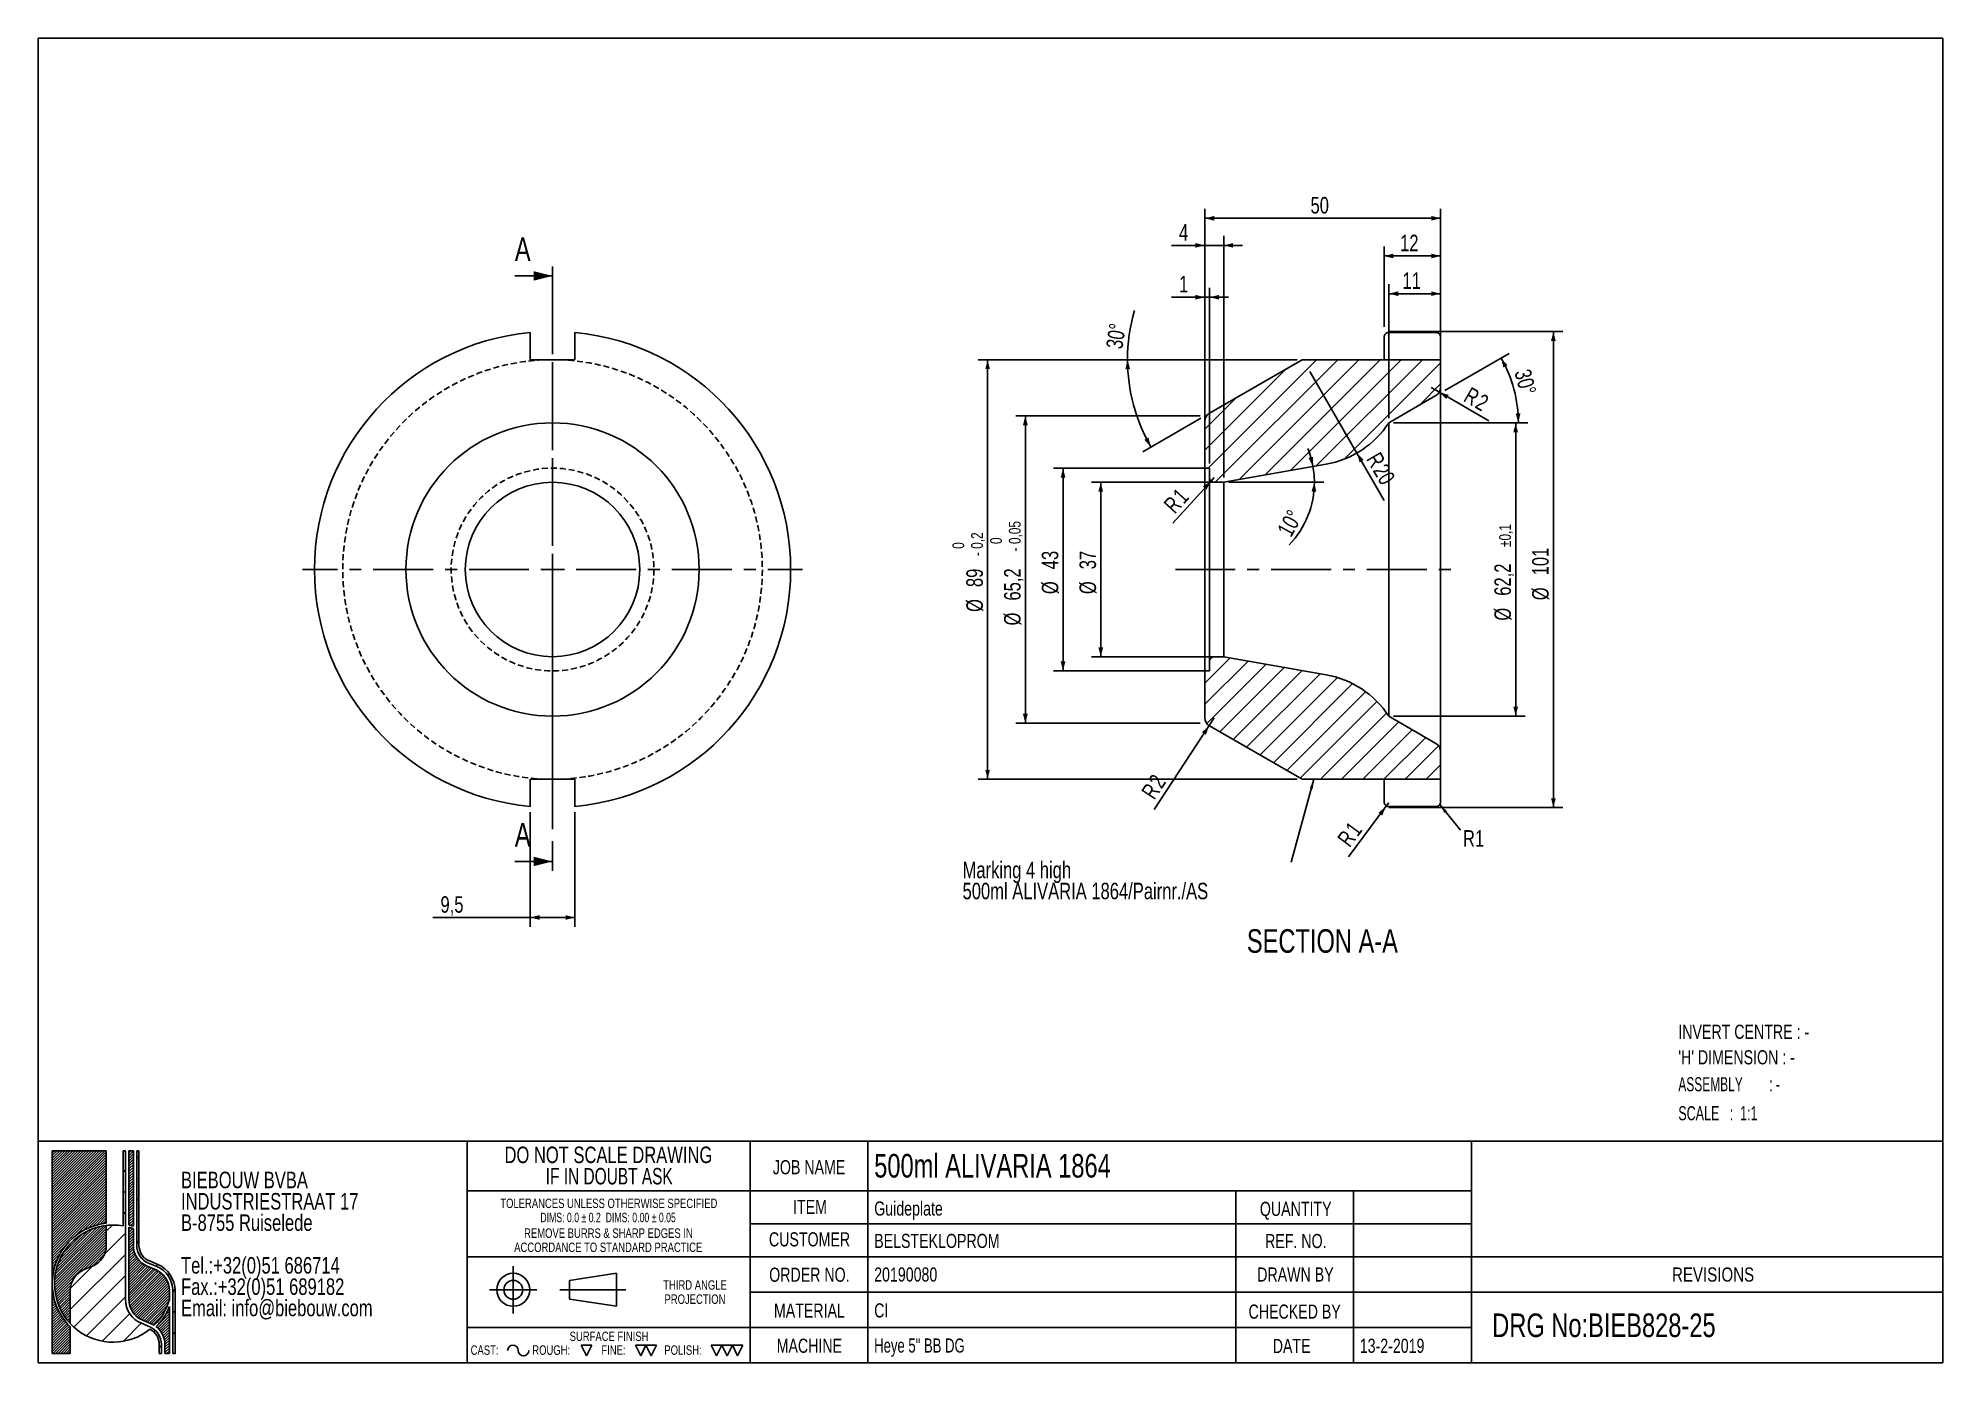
# Model space of a CAD drawing. Header units: millimetres. Extents: x 8 to 412, y 8 to 289.
import ezdxf

# ---------------------------------------------------------------- set-up
doc = ezdxf.new("R2010")
doc.units = ezdxf.units.MM
doc.linetypes.add('CENTERX2', pattern=[20.319999999999997, 12.7, -2.54, 2.54, -2.54])
doc.linetypes.add('HIDDEN', pattern=[1.905, 1.27, -0.635])
for name, color, linetype in [('CENTERLINE', 4, 'CENTERX2'), ('DIMENSIONS', 2, 'Continuous'), ('HATCH', 3, 'Continuous'), ('HIDDEN', 3, 'HIDDEN'), ('TEXT', 2, 'Continuous')]:
    doc.layers.add(name, color=color, linetype=linetype)
doc.layers.add('OUTLINE', color=7, linetype='Continuous', lineweight=25)
doc.styles.add('SLDTEXTSTYLE0', font='TXT', dxfattribs={"width": 0.75})
doc.styles.add('SLDTEXTSTYLE1', font='TXT', dxfattribs={"width": 0.6911764705882353})
doc.styles.add('SLDTEXTSTYLE2', font='TXT', dxfattribs={"width": 0.7})
doc.styles.add('SLDTEXTSTYLE3', font='TXT', dxfattribs={"width": 0.7978723404255319})
doc.styles.add('SLDTEXTSTYLE4', font='TXT', dxfattribs={"width": 0.6923076923076923})
doc.styles.add('SLDTEXTSTYLE5', font='TXT', dxfattribs={"width": 0.6607142857142857})
doc.styles.add('SLDTEXTSTYLE6', font='TXT', dxfattribs={"width": 0.631578947368421})
doc.dimstyles.new('SLDDIMSTYLE0', dxfattribs={"dimtxt": 3.5, "dimasz": 2, "dimexe": 0, "dimexo": 0.0625, "dimgap": 0.875, "dimtad": 1, "dimdec": 1, "dimrnd": 1e-09, "dimzin": 12, "dimdsep": 46, "dimtxsty": 'SLDTEXTSTYLE0', "dimsah": 1, "dimcen": 0.09, "dimadec": 0, "dimazin": 3, "dimtfac": 1, "dimtdec": 1, "dimtofl": 0, "dimtmove": 0, "dimatfit": 3, "dimfxl": 0, "dimfrac": 2, "dimtolj": 1, "dimtzin": 12, "dimarcsym": 0})
doc.dimstyles.new('SLDDIMSTYLE1', dxfattribs={"dimtxt": 3.5, "dimasz": 2, "dimexe": 0, "dimexo": 0.0625, "dimgap": 0.875, "dimtad": 1, "dimrnd": 1e-09, "dimzin": 12, "dimdsep": 46, "dimtxsty": 'SLDTEXTSTYLE0', "dimsah": 1, "dimcen": 0.09, "dimadec": 0, "dimazin": 3, "dimtfac": 1, "dimtofl": 0, "dimtmove": 0, "dimatfit": 3, "dimfxl": 0, "dimfrac": 2, "dimtolj": 1, "dimtzin": 12, "dimarcsym": 0})
doc.dimstyles.new('SLDDIMSTYLE2', dxfattribs={"dimtxt": 3.5, "dimasz": 2, "dimexe": 0, "dimexo": 0.0625, "dimgap": 0.875, "dimtad": 1, "dimdec": 4, "dimzin": 12, "dimdsep": 46, "dimtxsty": 'SLDTEXTSTYLE0', "dimsah": 1, "dimcen": 0.09, "dimazin": 3, "dimtfac": 1, "dimtofl": 0, "dimtmove": 0, "dimatfit": 3, "dimfxl": 0, "dimfrac": 2, "dimtolj": 1, "dimtzin": 12, "dimarcsym": 0})
doc.dimstyles.new('SLDDIMSTYLE3', dxfattribs={"dimtxt": 3.5, "dimasz": 2, "dimexe": 0, "dimexo": 0.0625, "dimgap": 0.875, "dimtad": 1, "dimdec": 1, "dimrnd": 1e-09, "dimzin": 12, "dimdsep": 46, "dimtxsty": 'SLDTEXTSTYLE0', "dimsah": 1, "dimcen": 0.09, "dimadec": 0, "dimazin": 3, "dimtol": 1, "dimtm": 0.2, "dimtfac": 1, "dimtdec": 1, "dimtofl": 0, "dimtmove": 0, "dimatfit": 3, "dimfxl": 0, "dimfrac": 2, "dimtolj": 1, "dimarcsym": 0})
doc.dimstyles.new('SLDDIMSTYLE4', dxfattribs={"dimtxt": 3.5, "dimasz": 2, "dimexe": 0, "dimexo": 0.0625, "dimgap": 0.875, "dimtad": 1, "dimdec": 1, "dimrnd": 1e-09, "dimzin": 12, "dimdsep": 46, "dimtxsty": 'SLDTEXTSTYLE0', "dimsah": 1, "dimcen": 0.09, "dimadec": 0, "dimazin": 3, "dimtol": 1, "dimtm": 0.05, "dimtfac": 1, "dimtofl": 0, "dimtmove": 0, "dimatfit": 3, "dimfxl": 0, "dimfrac": 2, "dimtolj": 1, "dimarcsym": 0})
doc.dimstyles.new('SLDDIMSTYLE5', dxfattribs={"dimtxt": 3.5, "dimasz": 2, "dimexe": 0, "dimexo": 0.0625, "dimgap": 0.875, "dimtad": 1, "dimrnd": 1e-09, "dimzin": 12, "dimdsep": 46, "dimtxsty": 'SLDTEXTSTYLE0', "dimsah": 1, "dimcen": 0, "dimadec": 0, "dimazin": 3, "dimtfac": 1, "dimtofl": 0, "dimtmove": 0, "dimatfit": 3, "dimfxl": 0, "dimfrac": 2, "dimtolj": 1, "dimtzin": 12, "dimarcsym": 0})
doc.dimstyles.new('SLDDIMSTYLE6', dxfattribs={"dimtxt": 3.5, "dimasz": 2, "dimexe": 0, "dimexo": 0.0625, "dimgap": 0.875, "dimtad": 1, "dimdec": 1, "dimrnd": 1e-09, "dimzin": 12, "dimdsep": 46, "dimtxsty": 'SLDTEXTSTYLE0', "dimsah": 1, "dimcen": 0.09, "dimadec": 0, "dimazin": 3, "dimtol": 1, "dimtp": 0.1, "dimtm": 0.1, "dimtfac": 1, "dimtdec": 1, "dimtofl": 0, "dimtmove": 0, "dimatfit": 3, "dimfxl": 0, "dimfrac": 2, "dimtolj": 1, "dimarcsym": 0})
doc.dimstyles.new('SLDDIMSTYLE7', dxfattribs={"dimtxt": 3.5, "dimasz": 2, "dimexe": 0, "dimexo": 0.0625, "dimgap": 0.875, "dimtad": 1, "dimrnd": 1e-09, "dimzin": 12, "dimdsep": 46, "dimtxsty": 'SLDTEXTSTYLE0', "dimsah": 1, "dimcen": 0.09, "dimadec": 0, "dimazin": 3, "dimtfac": 1, "dimtmove": 0, "dimatfit": 0, "dimfxl": 0, "dimfrac": 2, "dimtolj": 1, "dimtzin": 12, "dimarcsym": 0})
doc.dimstyles.new('SLDDIMSTYLE8', dxfattribs={"dimtxt": 3.5, "dimasz": 2, "dimexe": 0, "dimexo": 0.0625, "dimgap": 0.875, "dimtad": 1, "dimrnd": 1e-09, "dimzin": 12, "dimdsep": 46, "dimtxsty": 'SLDTEXTSTYLE0', "dimsah": 1, "dimcen": 0, "dimadec": 0, "dimazin": 3, "dimtfac": 1, "dimtofl": 0, "dimtmove": 0, "dimatfit": 3, "dimfxl": 0, "dimfrac": 2, "dimtolj": 1, "dimtzin": 12, "dimarcsym": 0})
doc.dimstyles.new('SLDDIMSTYLE9', dxfattribs={"dimtxt": 0.18, "dimasz": 2, "dimexe": 0, "dimexo": 0.0625, "dimgap": 0, "dimtad": 0, "dimtih": 1, "dimtoh": 1, "dimdec": 0, "dimrnd": 1e-09, "dimzin": 0, "dimdsep": 46, "dimtxsty": 'Standard', "dimsah": 1, "dimcen": 0.09, "dimadec": 0, "dimazin": 0, "dimtfac": 2, "dimtdec": 0, "dimtofl": 0, "dimtmove": 0, "dimatfit": 3, "dimfxl": 0, "dimfrac": 2, "dimtolj": 1, "dimtzin": 0, "dimarcsym": 0})
pattern_1 = [(45, (0, 0), (-0.2806330037834111, 0.2806330037834111), [])]
pattern_2 = [(45.0000000000001, (0, 0), (-2.245064030267292, 2.245064030267284), [])]
pattern_3 = [(45, (0, 0), (-2.245064030267288, 2.245064030267288), [])]

msp = doc.modelspace()

# ---------------------------------------------------------------- texts
at = {"layer": 'CENTERLINE', "char_height": 5, "attachment_point": 1, "style": 'SLDTEXTSTYLE0'}
for insert in [(109.1136923679199, 246.7248621899241), (109.1136923679199, 122.5314473361068)]:
    msp.add_mtext('A', dxfattribs=dict(at, insert=insert))
at = {"layer": 'TEXT'}
for s, insert, char_height, attachment_point, style in [('R1', (310.2117294431886, 120.999169013919), 3.5, 1, 'SLDTEXTSTYLE0'), ('SECTION A-A', (280.3930935606282, 99.99584032259453), 5, 2, 'SLDTEXTSTYLE0'), ('INVERT CENTRE : -', (355.8858320410849, 79.73473918388605), 3, 1, 'SLDTEXTSTYLE0'), ("'H' DIMENSION : -", (355.8858320410848, 74.32380575351146), 3, 1, 'SLDTEXTSTYLE0'), ('ASSEMBLY        : -', (355.8858320410848, 68.60543368060368), 3, 1, 'SLDTEXTSTYLE6'), ('SCALE   :  1:1', (355.8858320410848, 62.4585307335178), 3, 1, 'SLDTEXTSTYLE5'), ('500ml ALIVARIA 1864', (185.3356476726978, 52.31634408613472), 5, 1, 'SLDTEXTSTYLE0'), ('JOB NAME', (171.5194316118113, 51.01096898359113), 3, 2, 'SLDTEXTSTYLE0'), ('ITEM', (171.7183895877651, 42.58459331334971), 3, 2, 'SLDTEXTSTYLE0'), ('Guideplate', (185.3356476726979, 42.25125969254811), 3, 1, 'SLDTEXTSTYLE0'), ('QUANTITY', (274.739223068869, 42.16498313193209), 3, 2, 'SLDTEXTSTYLE0'), ('CUSTOMER', (171.6152642204514, 35.70857547238034), 3, 2, 'SLDTEXTSTYLE0'), ('BELSTEKLOPROM', (185.3356476726979, 35.37524185157877), 3, 1, 'SLDTEXTSTYLE0'), ('REF. NO.', (274.7547703088197, 35.35340462566546), 3, 2, 'SLDTEXTSTYLE0'), ('20190080', (185.3285701968924, 28.25372100978859), 3, 1, 'SLDTEXTSTYLE0'), ('REVISIONS', (363.253878740676, 28.24386262555702), 3, 2, 'SLDTEXTSTYLE3'), ('ORDER NO.', (171.5840147941461, 28.20788783192398), 3, 2, 'SLDTEXTSTYLE0'), ('DRAWN BY', (274.6735199616227, 28.24386262555702), 3, 2, 'SLDTEXTSTYLE0'), ('MATERIAL', (171.5913061409345, 20.58667235633873), 3, 2, 'SLDTEXTSTYLE0'), ('CI', (185.3285701968923, 20.63250553420334), 3, 1, 'SLDTEXTSTYLE0'), ('CHECKED BY', (274.5160753024359, 20.38182230631737), 3, 2, 'SLDTEXTSTYLE0'), ('DRG No:BIEB828-25', (316.4123628332072, 18.48178827602045), 5, 1, 'SLDTEXTSTYLE0'), ('SURFACE FINISH', (129.1010282843464, 14.63616514665305), 2, 2, 'SLDTEXTSTYLE0'), ('MACHINE', (171.5892237036576, 13.13695942547274), 3, 2, 'SLDTEXTSTYLE0'), ('Heye 5" BB DG', (185.3285701968923, 13.18279260333729), 3, 1, 'SLDTEXTSTYLE4'), ('DATE', (273.86978236707, 13.08876582317178), 3, 2, 'SLDTEXTSTYLE0'), ('13-2-2019', (288.3193237968932, 13.13459900103633), 3, 1, 'SLDTEXTSTYLE0'), ('CAST:', (99.74144781569869, 11.71938222873775), 2, 1, 'SLDTEXTSTYLE0'), ('ROUGH:', (112.8177506495297, 11.71938222873775), 2, 1, 'SLDTEXTSTYLE0'), ('FINE:', (127.472204460089, 11.71938222873775), 2, 1, 'SLDTEXTSTYLE0'), ('POLISH:', (140.8244601770985, 11.71938222873775), 2, 1, 'SLDTEXTSTYLE0')]:
    msp.add_mtext(s, dxfattribs=dict(at, insert=insert, char_height=char_height, attachment_point=attachment_point, style=style))

# ---------------------------------------------------------------- blocks, each defined once
blk = doc.blocks.new('SW_NOTE_0')
at = {"layer": 'TEXT', "color": 0, "char_height": 3.5, "attachment_point": 1, "style": 'SLDTEXTSTYLE0'}
for s, insert in [('BIEBOUW BVBA', (0, 4.497652582159624)), ('INDUSTRIESTRAAT 17', (0, -0.02804194829763434)), ('B-8755 Ruiselede', (0, -4.553736478754892)), ('Tel.:+32(0)51 686714', (0, -13.60512553966941)), ('Fax.:+32(0)51 689182', (0, -18.13082007012667)), ('Email: info@biebouw.com', (0, -22.65651460058393))]:
    blk.add_mtext(s, dxfattribs=dict(at, insert=insert))
blk = doc.blocks.new('SW_NOTE_0_1')
at = {"layer": 'TEXT', "color": 0, "char_height": 2, "attachment_point": 2, "style": 'SLDTEXTSTYLE0'}
for s, insert in [('THIRD ANGLE', (8.34375000000001, 2.5700871898055)), ('PROJECTION', (8.329166397452347, -0.4299128362715322))]:
    blk.add_mtext(s, dxfattribs=dict(at, insert=insert))
blk = doc.blocks.new('SW_NOTE_0_2')
at = {"layer": 'TEXT', "color": 0, "char_height": 2, "attachment_point": 2, "style": 'SLDTEXTSTYLE0'}
for s, insert in [('REMOVE BURRS & SHARP EDGES IN', (21.78125, 2.570087189805503)), ('ACCORDANCE TO STANDARD PRACTICE', (21.7472258657217, -0.4299128362715288))]:
    blk.add_mtext(s, dxfattribs=dict(at, insert=insert))
blk = doc.blocks.new('SW_NOTE_0_3')
at = {"layer": 'TEXT', "color": 0, "char_height": 2, "attachment_point": 2}
for s, insert, style in [('TOLERANCES UNLESS OTHERWISE SPECIFIED', (27.09375, 2.570087189805503), 'SLDTEXTSTYLE0'), ('DIMS: 0.0 ± 0.2  DIMS: 0.00 ± 0.05', (26.93194648623468, -0.4299128362715288), 'SLDTEXTSTYLE1')]:
    blk.add_mtext(s, dxfattribs=dict(at, insert=insert, style=style))
blk = doc.blocks.new('SW_NOTE_0_4')
at = {"layer": 'TEXT', "color": 0, "char_height": 3.5, "attachment_point": 2}
for s, insert, style in [('DO NOT SCALE DRAWING', (28.71093750000001, 4.497652582159624), 'SLDTEXTSTYLE0'), ('IF IN DOUBT ASK', (28.89079850912093, -0.02804194829763434), 'SLDTEXTSTYLE2')]:
    blk.add_mtext(s, dxfattribs=dict(at, insert=insert, style=style))
blk = doc.blocks.new('_D')
at = {"layer": 'DIMENSIONS'}
for p, q in [((112.3636923679197, 124.7841911332663), (112.3636923679198, 100.4785396913116)), ((121.8636923679197, 124.7841911332663), (121.8636923679198, 100.4785396913116)), ((112.3636923679198, 102.4785396913116), (91.75677617275554, 102.4785396913115)), ((112.3636923679198, 102.4785396913116), (121.8636923679198, 102.4785396913116))]:
    blk.add_line(p, q, dxfattribs=at)
for points in [[(112.3636923679198, 102.4785396913116), (114.3636923679198, 101.9785396913116), (114.3636923679198, 102.9785396913116)], [(121.8636923679198, 102.4785396913116), (119.8636923679198, 102.9785396913116), (119.8636923679198, 101.9785396913116)]]:
    blk.add_solid(points, dxfattribs=at)
at = {"layer": 'DIMENSIONS', "insert": (93.3442761727555, 106.9902766058903), "char_height": 3.5, "attachment_point": 1, "style": 'SLDTEXTSTYLE0'}
blk.add_mtext('9,5', dxfattribs=at)
blk = doc.blocks.new('SW_CENTERMARKSYMBOL_0')
at = {"layer": 'CENTERLINE', "color": 0}
for q in [(-2.499999999999988, 0), (0, 2.500000000000002), (0, -2.500000000000002), (2.500000000000002, 0)]:
    blk.add_line((0, 0), q, dxfattribs=at)
blk = doc.blocks.new('SW_CENTERMARKSYMBOL_1')
at = {"layer": 'CENTERLINE', "color": 0}
for p, q in [((0, 5.000000000000004), (0, 53.00000000000002)), ((-4.99999999999999, 0), (-52.99999999999999, 0)), ((0, 0), (-2.499999999999988, 0)), ((0, 0), (0, 2.500000000000002)), ((0, 0), (0, -2.500000000000002)), ((0, 0), (2.500000000000002, 0)), ((5.000000000000004, 0), (52.99999999999999, 0)), ((0, -4.999999999999977), (0, -52.99999999999999))]:
    blk.add_line(p, q, dxfattribs=at)
blk = doc.blocks.new('_D_1')
at = {"layer": 'DIMENSIONS'}
for p, q in [((255.4644910485177, 209.8841839245709), (255.4644910485179, 252.7841839245715)), ((305.4644910485178, 250.7841839245712), (255.4644910485179, 250.7841839245715)), ((305.4644910485177, 227.7841839245707), (305.4644910485178, 252.7841839245712))]:
    blk.add_line(p, q, dxfattribs=at)
for points in [[(255.4644910485179, 250.7841839245715), (257.4644910485179, 250.2841839245715), (257.4644910485179, 251.2841839245715)], [(305.4644910485178, 250.7841839245712), (303.4644910485178, 251.2841839245712), (303.4644910485178, 250.2841839245712)]]:
    blk.add_solid(points, dxfattribs=at)
at = {"layer": 'DIMENSIONS', "insert": (277.8794378992513, 255.2959208391501), "char_height": 3.5, "attachment_point": 1, "style": 'SLDTEXTSTYLE0'}
blk.add_mtext('50', dxfattribs=at)
blk = doc.blocks.new('_D_2')
at = {"layer": 'DIMENSIONS'}
for p, q in [((293.4644910485177, 227.7841839245708), (293.4644910485178, 244.7841839245714)), ((305.4644910485178, 242.7841839245713), (293.4644910485178, 242.7841839245714)), ((305.4644910485177, 227.7841839245707), (305.4644910485178, 244.7841839245713))]:
    blk.add_line(p, q, dxfattribs=at)
for points in [[(293.4644910485178, 242.7841839245714), (295.4644910485178, 242.2841839245714), (295.4644910485178, 243.2841839245714)], [(305.4644910485178, 242.7841839245713), (303.4644910485178, 243.2841839245713), (303.4644910485178, 242.2841839245713)]]:
    blk.add_solid(points, dxfattribs=at)
at = {"layer": 'DIMENSIONS', "insert": (296.8794378992513, 247.2959208391501), "char_height": 3.5, "attachment_point": 1, "style": 'SLDTEXTSTYLE0'}
blk.add_mtext('12', dxfattribs=at)
blk = doc.blocks.new('_D_3')
at = {"layer": 'DIMENSIONS'}
for p, q in [((275.0758956585873, 220.7841839245708), (237.0606292257796, 220.784183924571)), ((254.5984656447333, 208.3841839245709), (242.2876837923575, 201.2765507081671))]:
    blk.add_line(p, q, dxfattribs=at)
for radius, start, end in [(37.01526643280765, 163.6750136592143, 179.9999999999997), (37.01526643280764, 179.9999999999997, 210.0000000000007)]:
    blk.add_arc((276.0758956585873, 220.7841839245708), radius, start, end, dxfattribs=at)
for points in [[(239.0606292257796, 220.784183924571), (238.61478404308, 218.7714191412285), (239.6144198449706, 218.7984055003513)], [(244.0197345999264, 202.2765507081671), (243.5064421324135, 204.2731805794238), (242.6272389538825, 203.7967335510345)]]:
    blk.add_solid(points, dxfattribs=at)
at = {"layer": 'DIMENSIONS', "insert": (234.4836920312294, 223.422025040549), "char_height": 3.5, "attachment_point": 1, "rotation": 81.52852070169267, "style": 'SLDTEXTSTYLE0'}
blk.add_mtext('30°', dxfattribs=at)
blk = doc.blocks.new('_D_4')
at = {"layer": 'DIMENSIONS'}
for p, q in [((294.4644910485178, 226.7841839245707), (331.3868513479767, 226.7841839245706)), ((329.3868513479763, 125.7841839245706), (329.3868513479767, 226.7841839245706)), ((329.3868513479767, 226.7841839245706), (329.3868513479765, 168.1791611463137)), ((294.4644910485175, 125.7841839245707), (331.3868513479763, 125.7841839245706))]:
    blk.add_line(p, q, dxfattribs=at)
for points in [[(329.3868513479767, 226.7841839245706), (328.8868513479767, 224.7841839245706), (329.8868513479767, 224.7841839245706)], [(329.3868513479763, 125.7841839245706), (329.8868513479763, 127.7841839245706), (328.8868513479763, 127.7841839245706)]]:
    blk.add_solid(points, dxfattribs=at)
at = {"layer": 'DIMENSIONS', "char_height": 3.5, "attachment_point": 1, "rotation": 89.99999999999982, "style": 'SLDTEXTSTYLE0'}
for s, insert in [('101', (324.8751144333976, 175.0439334500236)), ('%%c', (324.8751142587747, 169.7666611463136))]:
    blk.add_mtext(s, dxfattribs=dict(at, insert=insert))
blk = doc.blocks.new('_D_5')
at = {"layer": 'DIMENSIONS'}
for p, q in [((275.0758956585873, 220.7841839245708), (207.3890131297782, 220.7841839245711)), ((209.3890131297779, 131.7841839245711), (209.3890131297782, 220.7841839245711)), ((275.0758956585871, 131.7841839245708), (207.3890131297779, 131.7841839245711))]:
    blk.add_line(p, q, dxfattribs=at)
for points in [[(209.3890131297782, 220.7841839245711), (208.8890131297782, 218.7841839245711), (209.8890131297782, 218.7841839245711)], [(209.3890131297779, 131.7841839245711), (209.8890131297779, 133.7841839245711), (208.8890131297779, 133.7841839245711)]]:
    blk.add_solid(points, dxfattribs=at)
at = {"layer": 'DIMENSIONS', "attachment_point": 1, "rotation": 89.99999999999982, "style": 'SLDTEXTSTYLE0'}
for s, insert, char_height in [('0', (201.9215242787191, 180.671455624312), 2.5), ('0,2', (205.8892802752679, 180.671455624312), 2.5), ('-', (205.8892802752679, 179.1084002317322), 2.5), ('89', (204.8772762151991, 172.5582048909212), 3.5), ('%%c', (204.8772760405761, 167.2809325872111), 3.5)]:
    blk.add_mtext(s, dxfattribs=dict(at, insert=insert, char_height=char_height))
blk = doc.blocks.new('_D_6')
at = {"layer": 'DIMENSIONS'}
for p, q in [((254.4644910485177, 208.8841839245709), (215.3890131297782, 208.884183924571)), ((217.389013129778, 143.684183924571), (217.3890131297782, 208.884183924571)), ((254.4644910485175, 143.6841839245709), (215.389013129778, 143.684183924571))]:
    blk.add_line(p, q, dxfattribs=at)
for points in [[(217.3890131297782, 208.884183924571), (216.8890131297782, 206.884183924571), (217.8890131297782, 206.884183924571)], [(217.389013129778, 143.684183924571), (217.889013129778, 145.684183924571), (216.889013129778, 145.684183924571)]]:
    blk.add_solid(points, dxfattribs=at)
at = {"layer": 'DIMENSIONS', "attachment_point": 1, "rotation": 89.99999999999982, "style": 'SLDTEXTSTYLE0'}
for s, insert, char_height in [('0,05', (213.8892802752679, 181.686918868488), 2.5), ('0', (209.9215242787191, 181.686918868488), 2.5), ('-', (213.8892802752679, 180.1238634759082), 2.5), ('65,2', (212.8772762151991, 169.6947815086951), 3.5), ('%%c', (212.8772760405761, 164.417509204985), 3.5)]:
    blk.add_mtext(s, dxfattribs=dict(at, insert=insert, char_height=char_height))
blk = doc.blocks.new('_D_7')
at = {"layer": 'DIMENSIONS'}
for q in [(285.9505404214276, 115.3513065079346), (294.4644910485174, 126.7841839245708)]:
    blk.add_line((293.8672201307031, 125.9821443677326), q, dxfattribs=at)
blk.add_solid([(293.8672201307031, 125.9821443677326), (292.2716585166552, 124.6767007129634), (293.0736980734934, 124.079429795149)], dxfattribs=at)
at = {"layer": 'DIMENSIONS', "char_height": 3.5, "attachment_point": 1, "rotation": 53.325309444095396, "style": 'SLDTEXTSTYLE0'}
for s, insert in [('1', (285.0490239787982, 121.5346850402117)), ('R', (283.356737688915, 119.2622145322753))]:
    blk.add_mtext(s, dxfattribs=dict(at, insert=insert))
blk = doc.blocks.new('_D_8')
at = {"layer": 'DIMENSIONS'}
for q in [(244.6977371380708, 125.3665865148906), (257.4644910485175, 144.8388844629501)]:
    blk.add_line((256.367895220934, 143.1663182935785), q, dxfattribs=at)
blk.add_solid([(256.367895220934, 143.1663182935785), (254.8531578510075, 141.7679010811028), (255.6894409356933, 141.219603167311)], dxfattribs=at)
at = {"layer": 'DIMENSIONS', "char_height": 3.5, "attachment_point": 1, "rotation": 56.74967906977995, "style": 'SLDTEXTSTYLE0'}
for s, insert in [('R', (241.8190272328151, 129.15225514007)), ('2', (243.3725551455366, 131.521750048434))]:
    blk.add_mtext(s, dxfattribs=dict(at, insert=insert))
blk = doc.blocks.new('_D_9')
at = {"layer": 'DIMENSIONS'}
for p, q in [((294.4644910485177, 208.3841839245707), (294.4644910485178, 236.7841839245679)), ((294.4644910485178, 234.7841839245679), (305.4644910485178, 234.7841839245678)), ((305.4644910485177, 214.7350368856565), (305.4644910485178, 236.7841839245678))]:
    blk.add_line(p, q, dxfattribs=at)
for points in [[(294.4644910485178, 234.7841839245679), (296.4644910485178, 234.2841839245679), (296.4644910485178, 235.2841839245679)], [(305.4644910485178, 234.7841839245678), (303.4644910485178, 235.2841839245678), (303.4644910485178, 234.2841839245678)]]:
    blk.add_solid(points, dxfattribs=at)
at = {"layer": 'DIMENSIONS', "insert": (297.3794378992537, 239.2959208391466), "char_height": 3.5, "attachment_point": 1, "style": 'SLDTEXTSTYLE0'}
blk.add_mtext('11', dxfattribs=at)
blk = doc.blocks.new('_D_10')
at = {"layer": 'DIMENSIONS'}
for p, q in [((306.3305164523022, 214.2350368856565), (320.0122770669018, 222.1342050594835)), ((315.0407830692541, 207.3841839245707), (323.9645333183436, 207.3841839245707))]:
    blk.add_line(p, q, dxfattribs=at)
blk.add_arc((294.4644910485177, 207.3841839245707), 27.50004226982594, 5.59777623937579e-13, 29.99999999999946, dxfattribs=at)
for points in [[(318.2802262593329, 221.1342050594835), (318.7749080552175, 219.132883016228), (319.658508805469, 219.6011241017331)], [(321.9645333183436, 207.3841839245707), (322.3916205380149, 209.4010122531087), (321.3922792987415, 209.364720553126)]]:
    blk.add_solid(points, dxfattribs=at)
at = {"layer": 'DIMENSIONS', "insert": (324.4749229226025, 219.0677444521198), "char_height": 3.5, "attachment_point": 1, "rotation": 285.0000000000002, "style": 'SLDTEXTSTYLE0'}
blk.add_mtext('30°', dxfattribs=at)
blk = doc.blocks.new('_D_11')
at = {"layer": 'DIMENSIONS'}
for p, q in [((295.4644910485177, 207.3841839245707), (323.3868513479769, 207.3841839245706)), ((321.3868513479766, 145.1841839245706), (321.3868513479769, 207.3841839245706)), ((295.4644910485175, 145.1841839245707), (323.3868513479766, 145.1841839245706))]:
    blk.add_line(p, q, dxfattribs=at)
for points in [[(321.3868513479769, 207.3841839245706), (320.8868513479769, 205.3841839245706), (321.8868513479769, 205.3841839245706)], [(321.3868513479766, 145.1841839245706), (321.8868513479766, 147.1841839245706), (320.8868513479766, 147.1841839245706)]]:
    blk.add_solid(points, dxfattribs=at)
at = {"layer": 'DIMENSIONS', "attachment_point": 1, "rotation": 89.99999999999982, "style": 'SLDTEXTSTYLE0'}
for s, insert, char_height in [('±0,1', (317.8871184934664, 181.0543780574436), 2.5), ('62,2', (316.8751144333977, 170.7141654603772), 3.5), ('%%c', (316.8751142587747, 165.4368931566671), 3.5)]:
    blk.add_mtext(s, dxfattribs=dict(at, insert=insert, char_height=char_height))
blk = doc.blocks.new('_D_12')
at = {"layer": 'DIMENSIONS'}
for q in [(303.4644910485177, 214.8897374240358), (315.7101647964378, 207.8196943892658)]:
    blk.add_line((305.1965418560866, 213.8897374240358), q, dxfattribs=at)
blk.add_solid([(305.1965418560866, 213.8897374240358), (306.6785926636555, 212.4567247221436), (307.1785926636555, 213.322750125928)], dxfattribs=at)
at = {"layer": 'DIMENSIONS', "char_height": 3.5, "attachment_point": 1, "rotation": 330.00000000000114, "style": 'SLDTEXTSTYLE0'}
for s, insert in [('R', (311.8499715152378, 215.1454790470776)), ('2', (314.3037372583917, 213.7287967347394))]:
    blk.add_mtext(s, dxfattribs=dict(at, insert=insert))
blk = doc.blocks.new('_D_13')
at = {"layer": 'DIMENSIONS'}
for p, q in [((255.4644910485177, 198.7841839245709), (255.4644910485178, 236.0341839245684)), ((256.4644910485176, 198.7841839245709), (256.4644910485177, 236.0341839245684)), ((255.4644910485178, 234.0341839245684), (248.4068782097874, 234.0341839245684)), ((255.4644910485178, 234.0341839245684), (256.4644910485177, 234.0341839245684)), ((256.4644910485177, 234.0341839245684), (260.4644910485177, 234.0341839245684))]:
    blk.add_line(p, q, dxfattribs=at)
for points in [[(255.4644910485178, 234.0341839245684), (253.4644910485178, 234.5341839245684), (253.4644910485178, 233.5341839245684)], [(256.4644910485177, 234.0341839245684), (258.4644910485177, 233.5341839245684), (258.4644910485177, 234.5341839245684)]]:
    blk.add_solid(points, dxfattribs=at)
at = {"layer": 'DIMENSIONS', "insert": (249.9943782097874, 238.5459208391472), "char_height": 3.5, "attachment_point": 1, "style": 'SLDTEXTSTYLE0'}
blk.add_mtext('1', dxfattribs=at)
blk = doc.blocks.new('_D_14')
at = {"layer": 'DIMENSIONS'}
for p, q in [((255.4644910485177, 197.7841839245709), (223.3890131297781, 197.784183924571)), ((225.3890131297779, 154.784183924571), (225.3890131297781, 197.784183924571)), ((255.4644910485175, 154.7841839245709), (223.3890131297779, 154.784183924571))]:
    blk.add_line(p, q, dxfattribs=at)
for points in [[(225.3890131297781, 197.784183924571), (224.8890131297781, 195.784183924571), (225.8890131297781, 195.784183924571)], [(225.3890131297779, 154.784183924571), (225.8890131297779, 156.784183924571), (224.8890131297779, 156.784183924571)]]:
    blk.add_solid(points, dxfattribs=at)
at = {"layer": 'DIMENSIONS', "char_height": 3.5, "attachment_point": 1, "rotation": 89.99999999999982, "style": 'SLDTEXTSTYLE0'}
for s, insert in [('43', (220.8772762151992, 176.3377669271593)), ('%%c', (220.8772760405761, 171.0604946234492))]:
    blk.add_mtext(s, dxfattribs=dict(at, insert=insert))
blk = doc.blocks.new('_D_15')
at = {"layer": 'DIMENSIONS'}
for p, q in [((255.4644910485177, 208.7294833861916), (255.4644910485178, 247.0341839245714)), ((259.4644910485176, 195.7841839245709), (259.4644910485178, 247.0341839245714)), ((255.4644910485178, 245.0341839245714), (248.406878209785, 245.0341839245714)), ((259.4644910485178, 245.0341839245714), (255.4644910485178, 245.0341839245714)), ((259.4644910485178, 245.0341839245714), (263.4644910485178, 245.0341839245714))]:
    blk.add_line(p, q, dxfattribs=at)
for points in [[(255.4644910485178, 245.0341839245714), (253.4644910485178, 245.5341839245714), (253.4644910485178, 244.5341839245714)], [(259.4644910485178, 245.0341839245714), (261.4644910485178, 244.5341839245714), (261.4644910485178, 245.5341839245714)]]:
    blk.add_solid(points, dxfattribs=at)
at = {"layer": 'DIMENSIONS', "insert": (249.9943782097851, 249.5459208391501), "char_height": 3.5, "attachment_point": 1, "style": 'SLDTEXTSTYLE0'}
blk.add_mtext('4', dxfattribs=at)
blk = doc.blocks.new('_D_16')
at = {"layer": 'DIMENSIONS'}
blk.add_line((260.4644910485176, 194.7841839245709), (280.6915019433459, 194.7841839245708), dxfattribs=at)
for radius, start, end in [(19.2270108948283, 9.999999999999833, 21.86113515798076), (19.2270108948283, 5.59777623937579e-13, 9.999999999999833), (19.22701089482827, 316.3433563013037, 5.59777623937579e-13)]:
    blk.add_arc((259.4644910485176, 194.7841839245709), radius, start, end, dxfattribs=at)
for points in [[(278.3994004449947, 198.12291932844), (278.4377883641394, 200.184114701922), (277.4632978449544, 199.9596860316981)], [(278.6915019433459, 194.7841839245708), (278.0885720360313, 192.8127693241213), (279.0872294841622, 192.7609687324967)]]:
    blk.add_solid(points, dxfattribs=at)
at = {"layer": 'DIMENSIONS', "insert": (270.6673287377261, 184.6149500624772), "char_height": 3.5, "attachment_point": 1, "rotation": 61.21488171287085, "style": 'SLDTEXTSTYLE0'}
blk.add_mtext('10°', dxfattribs=at)
blk = doc.blocks.new('_D_17')
at = {"layer": 'DIMENSIONS'}
for q in [(277.7128347818957, 218.3103915157224), (293.5174485030862, 190.93599755662)]:
    blk.add_line((287.7128347818956, 200.9898834400337), q, dxfattribs=at)
blk.add_solid([(287.7128347818956, 200.9898834400337), (288.2798220800034, 199.0078326324648), (289.1458474837878, 199.5078326324648)], dxfattribs=at)
at = {"layer": 'DIMENSIONS', "char_height": 3.5, "attachment_point": 1, "rotation": 300.0000000000007, "style": 'SLDTEXTSTYLE0'}
for s, insert in [('R', (292.615808689084, 201.4901348559036)), ('20', (294.0324910014223, 199.0363691127496))]:
    blk.add_mtext(s, dxfattribs=dict(at, insert=insert))
blk = doc.blocks.new('_D_18')
at = {"layer": 'DIMENSIONS'}
for p, q in [((258.4644910485176, 194.7841839245709), (231.389013129778, 194.784183924571)), ((233.3890131297779, 157.784183924571), (233.389013129778, 194.784183924571)), ((258.4644910485175, 157.7841839245709), (231.3890131297779, 157.784183924571))]:
    blk.add_line(p, q, dxfattribs=at)
for points in [[(233.389013129778, 194.784183924571), (232.889013129778, 192.784183924571), (233.889013129778, 192.784183924571)], [(233.3890131297779, 157.784183924571), (233.8890131297779, 159.784183924571), (232.8890131297779, 159.784183924571)]]:
    blk.add_solid(points, dxfattribs=at)
at = {"layer": 'DIMENSIONS', "char_height": 3.5, "attachment_point": 1, "rotation": 89.99999999999982, "style": 'SLDTEXTSTYLE0'}
for s, insert in [('37', (228.8772762151991, 176.3377669271593)), ('%%c', (228.8772760405761, 171.0604946234492))]:
    blk.add_mtext(s, dxfattribs=dict(at, insert=insert))
blk = doc.blocks.new('_D_19')
at = {"layer": 'DIMENSIONS'}
for q in [(248.6543604256254, 186.1426618869721), (257.4644910485176, 195.7841839245709)]:
    blk.add_line((256.7899293669886, 195.04596543536), q, dxfattribs=at)
blk.add_solid([(256.7899293669886, 195.04596543536), (255.0716967593252, 193.9068092977028), (255.809915248536, 193.2322476161738)], dxfattribs=at)
at = {"layer": 'DIMENSIONS', "char_height": 3.5, "attachment_point": 1, "rotation": 47.57987849684132, "style": 'SLDTEXTSTYLE0'}
for s, insert in [('R', (246.4828074419177, 190.277408546436)), ('1', (248.3940866475243, 192.3690506990481))]:
    blk.add_mtext(s, dxfattribs=dict(at, insert=insert))
blk = doc.blocks.new('SW_NOTE_0_5')
at = {"layer": 'TEXT', "color": 0, "char_height": 3.5, "attachment_point": 1, "style": 'SLDTEXTSTYLE0'}
for s, insert in [('Marking 4 high', (-69.67731997418522, 0.07844684179299233)), ('500ml ALIVARIA 1864/Pairnr./AS', (-69.67731997418522, -4.393775162758448))]:
    blk.add_mtext(s, dxfattribs=dict(at, insert=insert))

# ---------------------------------------------------------------- dimensions: what is measured, and where the dimension line sits
at = {"layer": 'DIMENSIONS'}
for base, p1, p2, dimstyle, picture, middle in [((255.4644910485179, 250.7841839245714), (305.4644910485177, 226.7841839245707), (255.4644910485177, 208.8841839245709), 'SLDDIMSTYLE1', '_D_1', (280.4644910485179, 250.7841839245714)), ((255.4644910485179, 245.0341839245714), (259.4644910485176, 194.7841839245709), (255.4644910485177, 207.7294833861916), 'SLDDIMSTYLE7', '_D_15', (251.2869047844183, 245.0341839245714)), ((293.4644910485178, 242.7841839245713), (305.4644910485177, 226.7841839245707), (293.4644910485177, 226.7841839245708), 'SLDDIMSTYLE1', '_D_2', (299.4644910485178, 242.7841839245713)), ((256.4644910485177, 234.0341839245714), (255.4644910485177, 197.7841839245709), (256.4644910485176, 197.7841839245709), 'SLDDIMSTYLE7', '_D_13', (251.2869047844183, 234.0341839245714)), ((305.4644910485178, 234.7841839245713), (294.4644910485177, 207.3841839245707), (305.4644910485177, 213.7350368856565), 'SLDDIMSTYLE1', '_D_9', (299.9644910485178, 234.7841839245713))]:
    dim = msp.add_linear_dim(base=base, p1=p1, p2=p2, dimstyle=dimstyle, dxfattribs=at)
    dim.commit()
    dim.dimension.update_dxf_attribs({"geometry": picture, "text_midpoint": middle, "dimtype": 160})
for base, line1, line2, picture, middle in [((240.3218938441675, 211.2039280122162), ((255.4644910485177, 208.8841839245709), (276.0758956585873, 220.7841839245708)), ((293.4644910485177, 220.7841839245708), (276.0758956585873, 220.7841839245708)), '_D_3', (239.4644910485173, 226.2371649046852)), ((321.0274921009836, 214.5017186051259), ((305.4644910485177, 213.7350368856565), (294.4644910485177, 207.3841839245707)), ((294.4644910485177, 207.3841839245707), (314.0407830692541, 207.3841839245707)), '_D_10', (321.0274921009836, 214.5017186051258)), ((278.6183373620978, 196.4599283399269), ((281.1857983352342, 198.6142364554783), (259.4644910485176, 194.7841839245709)), ((256.4644910485176, 194.7841839245709), (259.4644910485176, 194.7841839245709)), '_D_16', (276.3156544065449, 185.5258773066777))]:
    dim = msp.add_angular_dim_2l(base=base, line1=line1, line2=line2, dimstyle='SLDDIMSTYLE2', dxfattribs=at)
    dim.commit()
    dim.dimension.update_dxf_attribs({"geometry": picture, "text_midpoint": middle, "dimtype": 162})
for base, p1, p2, dimstyle, picture, middle in [((329.3868513479767, 226.7841839245706), (293.4644910485175, 125.7841839245707), (293.4644910485178, 226.7841839245707), 'SLDDIMSTYLE1', '_D_4', (329.3868513479765, 176.2841839245709)), ((209.3890131297782, 220.784183924571), (276.0758956585871, 131.7841839245708), (276.0758956585873, 220.7841839245708), 'SLDDIMSTYLE3', '_D_5', (209.389013129778, 176.284183924571)), ((217.3890131297782, 208.884183924571), (255.4644910485175, 143.6841839245709), (255.4644910485177, 208.8841839245709), 'SLDDIMSTYLE4', '_D_6', (217.389013129778, 176.284183924571)), ((321.3868513479767, 207.3841839245706), (294.4644910485175, 145.1841839245707), (294.4644910485177, 207.3841839245707), 'SLDDIMSTYLE6', '_D_11', (321.3868513479766, 176.2841839245706)), ((225.3890131297781, 197.784183924571), (256.4644910485175, 154.7841839245709), (256.4644910485176, 197.7841839245709), 'SLDDIMSTYLE0', '_D_14', (225.389013129778, 176.284183924571)), ((233.3890131297781, 194.784183924571), (259.4644910485175, 157.7841839245709), (259.4644910485176, 194.7841839245709), 'SLDDIMSTYLE0', '_D_18', (233.389013129778, 176.284183924571))]:
    dim = msp.add_linear_dim(base=base, p1=p1, p2=p2, angle=90.0000000000002, text='%%c<>', dimstyle=dimstyle, dxfattribs=at)
    dim.commit()
    dim.dimension.update_dxf_attribs({"geometry": picture, "text_midpoint": middle, "dimtype": 160})
for center, mpoint, dimstyle, picture, middle in [((277.7128347818957, 218.3103915157224), (287.7128347818956, 200.9898834400337), 'SLDDIMSTYLE5', '_D_17', (290.7959133218073, 195.6498620856893)), ((303.4644910485177, 214.8897374240358), (305.1965418560866, 213.8897374240358), 'SLDDIMSTYLE5', '_D_12', (312.2993439090971, 209.7889485202323)), ((257.4644910485176, 195.7841839245709), (256.7899293669886, 195.04596543536), 'SLDDIMSTYLE8', '_D_19', (251.2869147844182, 189.0236432978051)), ((257.4644910485175, 144.8388844629501), (256.367895220934, 143.1663182935785), 'SLDDIMSTYLE5', '_D_8', (246.9451168928374, 128.7943631790905)), ((294.4644910485174, 126.7841839245708), (293.8672201307031, 125.9821443677326), 'SLDDIMSTYLE5', '_D_7', (288.3049653756196, 118.5129201791522))]:
    dim = msp.add_radius_dim(center=center, mpoint=mpoint, dimstyle=dimstyle, dxfattribs=at)
    dim.commit()
    dim.dimension.update_dxf_attribs({"geometry": picture, "text_midpoint": middle, "dimtype": 164})
dim = msp.add_linear_dim(base=(121.8636923679198, 102.4785396913116), p1=(112.3636923679197, 125.7841911332663), p2=(121.8636923679197, 125.7841911332663), angle=1.714151575694021e-13, dimstyle='SLDDIMSTYLE0', dxfattribs=at)
dim.commit()
dim.dimension.update_dxf_attribs({"geometry": '_D', "text_midpoint": (96.57624606058984, 102.4785396913115), "dimtype": 160})

# ---------------------------------------------------------------- hatches: boundary and pattern name
at = {"layer": 'HATCH'}
h = msp.add_hatch(dxfattribs=at)
h.set_pattern_fill('ANSI31', color=256, style=0)
h.set_pattern_definition(pattern_3)
edge = h.paths.add_edge_path(flags=0)
edge.add_line((257.4644910485176, 194.7841839245709), (259.4644910485176, 194.7841839245709))
edge.add_line((259.4644910485176, 194.7841839245709), (281.1857983352342, 198.6142364554783))
edge.add_arc((277.7128347818957, 218.3103915157224), 20, 280.0000000000005, 326.8857440554797)
edge.add_line((294.4644910485177, 207.3841839245707), (304.4644910485177, 213.1576866164669))
edge.add_arc((303.4644910485177, 214.8897374240358), 2, 300.0000000000005, 360)
edge.add_line((305.4644910485177, 214.8897374240358), (305.4644910485177, 220.7841839245707))
edge.add_line((305.4644910485177, 220.7841839245707), (293.4644910485177, 220.7841839245707))
edge.add_line((293.4644910485177, 220.7841839245707), (276.0758956585873, 220.7841839245708))
edge.add_line((276.0758956585873, 220.7841839245708), (256.4644910485177, 209.4615341937605))
edge.add_arc((257.4644910485177, 207.7294833861916), 2, 120.0000000000001, 180)
edge.add_line((255.4644910485177, 207.7294833861916), (255.4644910485177, 197.7841839245709))
edge.add_line((255.4644910485177, 197.7841839245709), (256.4644910485176, 197.7841839245709))
edge.add_line((256.4644910485176, 197.7841839245709), (256.4644910485176, 195.7841839245709))
edge.add_arc((257.4644910485176, 195.7841839245709), 1, 180, 270.0000000000008)
h = msp.add_hatch(dxfattribs=at)
h.set_pattern_fill('ANSI31', color=256, style=0)
h.set_pattern_definition(pattern_3)
edge = h.paths.add_edge_path(flags=0)
edge.add_line((259.4644910485175, 157.7841839245709), (257.4644910485175, 157.7841839245709))
edge.add_arc((257.4644910485175, 156.7841839245709), 1, 90, 180)
edge.add_line((256.4644910485175, 156.7841839245709), (256.4644910485175, 154.7841839245709))
edge.add_line((256.4644910485175, 154.7841839245709), (255.4644910485175, 154.7841839245709))
edge.add_line((255.4644910485175, 154.7841839245709), (255.4644910485175, 144.8388844629501))
edge.add_arc((257.4644910485175, 144.8388844629501), 2, 180, 240.0000000000002)
edge.add_line((256.4644910485175, 143.1068336553813), (276.0758956585871, 131.7841839245708))
edge.add_line((276.0758956585871, 131.7841839245708), (293.4644910485175, 131.7841839245708))
edge.add_line((293.4644910485175, 131.7841839245708), (305.4644910485174, 131.7841839245707))
edge.add_line((305.4644910485174, 131.7841839245707), (305.4644910485175, 137.6786304251056))
edge.add_arc((303.4644910485175, 137.6786304251056), 2, 0, 60.00000000000028)
edge.add_line((304.4644910485175, 139.4106812326745), (294.4644910485175, 145.1841839245708))
edge.add_arc((277.7128347818954, 134.2579763334191), 20, 33.11425594452087, 79.99999999999982)
edge.add_line((281.185798335234, 153.9541313936633), (259.4644910485175, 157.7841839245709))
h = msp.add_hatch(dxfattribs=at)
h.set_pattern_fill('ANSI31', color=256, scale=0.125, style=0)
h.set_pattern_definition(pattern_1)
edge = h.paths.add_edge_path(flags=0)
edge.add_arc((23.89999999999992, 24.81111111111201), 12.89999999999979, 96.37937020844248, 180, ccw=False)
edge.add_line((22.46666666666652, 37.63123418211034), (22.46666666666652, 53.00000000000038))
edge.add_line((22.46666666666652, 53.00000000000038), (11.0000000000003, 53.0000000000009))
edge.add_line((11.0000000000003, 53.0000000000009), (11.0000000000003, 24.81111111111201))
h = msp.add_hatch(dxfattribs=at)
h.set_pattern_fill('LINE', color=256, angle=45.0000000000001, style=0)
h.set_pattern_definition(pattern_2)
edge = h.paths.add_edge_path(flags=0)
edge.add_line((26.04999999999968, 52.99999999999972), (26.04999999999968, 37.04586100386575))
edge.add_arc((23.89999999999992, 24.81111111111201), 12.42222222222082, 80.03323369975531, 96.62580956481882)
edge.add_line((22.46666666666759, 37.15036394480524), (22.46666666666759, 32.93333333333308))
edge.add_arc((17.6888888888896, 32.93333333333337), 4.77777777777799, 292.6198649480404, 359.9999999999966, ccw=False)
edge.add_line((19.52649572649652, 28.52307692307676), (17.76239316239375, 27.7880341880342))
edge.add_arc((19.60000000000017, 23.37777777777772), 4.777777777777617, 112.6198649480355, 180)
edge.add_line((14.82222222222262, 23.37777777777772), (14.82222222222262, 16.3313967553349))
edge.add_arc((23.89999999999992, 24.81111111111201), 12.42222222222082, 223.049079800242, 308.804006026696)
edge.add_arc((30.11111111111173, 11.91111111111045), 3.583333333333259, -9.094947017729282e-13, 63.95466943930148, ccw=False)
edge.add_line((33.69444444444499, 11.91111111111044), (33.69444444444499, 9.999999999999694))
edge.add_line((33.69444444444499, 9.999999999999694), (34.17222222222257, 9.999999999999694))
edge.add_line((34.17222222222257, 9.999999999999694), (34.17222222222257, 11.91111111111044))
edge.add_arc((30.11111111111173, 11.91111111111045), 4.061111111110832, 8.142219984546603e-13, 67.38013505196902)
edge.add_line((31.67307692307687, 15.65982905982837), (29.90897435897422, 16.39487179487114))
edge.add_arc((32.02222222222206, 21.46666666666652), 5.494444444445089, 179.9999999999946, 247.38013505196182, ccw=False)
edge.add_line((26.52777777777679, 21.46666666666697), (26.52777777777679, 52.99999999999972))
edge.add_line((26.52777777777679, 52.99999999999972), (26.04999999999968, 52.99999999999972))
h = msp.add_hatch(dxfattribs=at)
h.set_pattern_fill('ANSI31', color=256, scale=0.125, style=0)
h.set_pattern_definition(pattern_1)
edge = h.paths.add_edge_path(flags=0)
edge.add_arc((23.89999999999992, 24.81111111111201), 12.89999999999925, 70.52877936550652, 74.97388624088018, ccw=False)
edge.add_line((28.20000000000011, 36.97334774751981), (28.20000000000011, 53.00000000000038))
edge.add_line((28.20000000000011, 53.00000000000038), (27.24444444444407, 53.00000000000038))
edge.add_line((27.24444444444407, 53.00000000000038), (27.24444444444407, 37.27003126327632))
h = msp.add_hatch(dxfattribs=at)
h.set_pattern_fill('LINE', color=256, angle=45.0000000000001, style=0)
h.set_pattern_definition(pattern_2)
edge = h.paths.add_edge_path(flags=0)
edge.add_line((37.03888888888829, 10.00000000000023), (37.03888888888829, 23.37777777777772))
edge.add_arc((31.06666666666602, 23.37777777777772), 5.972222222222335, 0, 67.38013505196155)
edge.add_line((33.36367521367445, 28.89059829059848), (31.59957264957225, 29.62564102564125))
edge.add_arc((32.97777777777722, 32.93333333333326), 3.583333333332774, 180.0000000000091, 247.38013505196, ccw=False)
edge.add_line((29.39444444444467, 32.93333333333269), (29.39444444444467, 52.99999999999894))
edge.add_line((29.39444444444467, 52.99999999999894), (28.9166666666667, 52.99999999999894))
edge.add_line((28.9166666666667, 52.99999999999894), (28.9166666666667, 32.93333333333269))
edge.add_arc((32.97777777777722, 32.93333333333326), 4.061111111110744, 180.0000000000088, 247.3801350519551)
edge.add_line((31.41581196581111, 29.18461538461559), (33.17991452991376, 28.44957264957282))
edge.add_arc((31.06666666666602, 23.37777777777772), 5.494444444444536, -7.958078640513122e-13, 67.3801350519609, ccw=False)
edge.add_line((36.56111111111049, 23.37777777777772), (36.56111111111049, 10.00000000000023))
edge.add_line((36.56111111111049, 10.00000000000023), (37.03888888888829, 10.00000000000023))
h = msp.add_hatch(dxfattribs=at)
h.set_pattern_fill('ANSI31', color=256, scale=0.125, style=0)
h.set_pattern_definition(pattern_1)
edge = h.paths.add_edge_path(flags=0)
edge.add_line((22.46666666666759, 32.93333333333308), (22.46666666666759, 37.15036394480524))
edge.add_arc((23.89999999999992, 24.81111111111201), 12.42222222222082, 96.62580956481882, 223.049079800242)
edge.add_line((14.82222222222262, 16.3313967553349), (14.82222222222262, 23.37777777777772))
edge.add_arc((19.60000000000017, 23.37777777777772), 4.777777777777617, 112.61986494803469, 180, ccw=False)
edge.add_line((17.76239316239375, 27.7880341880342), (19.52649572649652, 28.52307692307676))
edge.add_arc((17.6888888888896, 32.93333333333337), 4.77777777777799, 292.6198649480412, 359.9999999999974)
h = msp.add_hatch(dxfattribs=at)
h.set_pattern_fill('ANSI31', color=256, scale=0.125, style=0)
h.set_pattern_definition(pattern_1)
edge = h.paths.add_edge_path(flags=0)
edge.add_line((28.20000000000011, 32.93333333333326), (28.20000000000011, 36.46536376575504))
edge.add_arc((23.89999999999992, 24.81111111111201), 12.42222222222142, 69.74775325781034, 74.38150172435162)
edge.add_line((27.24444444444407, 36.77465140219116), (27.24444444444407, 21.46666666666697))
edge.add_arc((32.02222222222206, 21.46666666666652), 4.777777777777787, 179.9999999999947, 247.3801350519655)
edge.add_line((30.18461538461569, 17.05641025641013), (31.94871794871878, 16.32136752136736))
edge.add_arc((30.11111111111173, 11.91111111111045), 4.77777777777832, 58.20753195097649, 67.38013505195869, ccw=False)
edge.add_arc((23.89999999999992, 24.81111111111201), 12.42222222222245, 314.6385798455307, 344.0576313943708)
edge.add_line((35.84444444444446, 21.39909530636341), (35.84444444444446, 23.37777777777772))
edge.add_arc((31.06666666666602, 23.37777777777772), 4.777777777778299, 0, 67.3801350519547)
edge.add_line((32.90427350427338, 27.78803418803433), (31.14017094017074, 28.52307692307666))
edge.add_arc((32.97777777777722, 32.93333333333326), 4.777777777777462, 180, 247.3801350519644, ccw=False)
h = msp.add_hatch(dxfattribs=at)
h.set_pattern_fill('ANSI31', color=256, scale=0.125, style=0)
h.set_pattern_definition(pattern_1)
edge = h.paths.add_edge_path(flags=0)
edge.add_arc((23.89999999999992, 24.81111111111201), 12.89999999999979, 180, 225.2750868450694, ccw=False)
edge.add_line((11.0000000000003, 24.81111111111201), (11.0000000000003, 10.00000000000074))
edge.add_line((11.0000000000003, 10.00000000000074), (14.82222222222262, 10.00000000000023))
edge.add_line((14.82222222222262, 10.00000000000023), (14.82222222222262, 15.64574419989162))
h = msp.add_hatch(dxfattribs=at)
h.set_pattern_fill('ANSI31', color=256, scale=0.125, style=0)
h.set_pattern_definition(pattern_1)
edge = h.paths.add_edge_path(flags=0)
edge.add_arc((23.89999999999992, 24.81111111111201), 12.90000000000028, 315.0375474160769, 337.80839343372287, ccw=False)
edge.add_arc((30.11111111111173, 11.91111111111045), 4.777777777777994, -7.958078640513122e-13, 52.378744813339324, ccw=False)
edge.add_line((34.88888888888971, 11.91111111111044), (34.88888888888971, 9.999999999999691))
edge.add_line((34.88888888888971, 9.999999999999691), (35.84444444444446, 10.00000000000023))
edge.add_line((35.84444444444446, 10.00000000000023), (35.84444444444446, 19.93871468701114))

# ---------------------------------------------------------------- linework, layer by layer
at = {"layer": 'CENTERLINE', "linetype": 'Continuous'}
for p, q in [((109.1136923679199, 238.5567215514426), (117.1136923679199, 238.5567215514426)), ((109.1136923679199, 114.3633066976253), (117.1136923679199, 114.3633066976253))]:
    msp.add_line(p, q, dxfattribs=at)
at = {"layer": 'CENTERLINE'}
for p, q in [((117.1136923679199, 240.5567215514426), (117.1136923679199, 112.3633066976253)), ((249.2056415056575, 176.2841839245709), (310.1370490110801, 176.2841839245706))]:
    msp.add_line(p, q, dxfattribs=at)
for points in [[(117.1136923679199, 238.5567215514426), (113.1136923679199, 239.5567215514426), (113.1136923679199, 237.5567215514426)], [(117.1136923679199, 114.3633066976253), (113.1136923679199, 115.3633066976253), (113.1136923679199, 113.3633066976253)]]:
    msp.add_solid(points, dxfattribs=at)
at = {"layer": 'HIDDEN'}
msp.add_circle((117.1136923679199, 176.2841911332665), 21.5, dxfattribs=at)
for start, end in [(90, 270.0000000000008), (270.0000000000008, 90)]:
    msp.add_arc((117.1136923679199, 176.2841911332665), 44.5, start, end, dxfattribs=at)
at = {"layer": 'OUTLINE'}
for p, q in [((8.000000000000007, 289), (412, 289)), ((8.000000000000007, 8.000000000000007), (8.000000000000007, 289)), ((412, 289), (412, 8.000000000000007)), ((294.4644910485176, 226.5602965427915), (304.4644910485176, 226.5602965427916)), ((112.3636923679199, 225.5557600143159), (112.3636923679199, 220.7841911332664)), ((121.8636923679199, 220.7841911332664), (121.8636923679199, 225.5557600143159)), ((293.4644910485176, 225.5557528056203), (293.4644910485176, 220.7841839245708)), ((305.4644910485176, 220.7841839245708), (305.4644910485176, 225.5557528056203)), ((112.3636923679199, 220.7841911332664), (121.8636923679199, 220.7841911332664)), ((256.4644910485175, 209.4615341937605), (276.0758956585872, 220.7841839245709)), ((276.0758956585872, 220.7841839245709), (293.4644910485176, 220.7841839245708)), ((293.4644910485176, 220.7841839245708), (305.4644910485176, 220.7841839245708)), ((305.4644910485176, 220.7841839245708), (305.4644910485176, 214.8897374240359)), ((305.4644910485176, 214.8897374240359), (305.4644910485176, 137.6786304251058)), ((304.4644910485176, 213.157686616467), (294.4644910485176, 207.3841839245709)), ((255.4644910485176, 197.7841839245709), (255.4644910485176, 207.7294833861916)), ((294.4644910485176, 207.3841839245709), (294.4644910485176, 145.1841839245708)), ((281.1857983352341, 198.6142364554784), (259.4644910485176, 194.7841839245709)), ((256.4644910485176, 197.7841839245709), (255.4644910485176, 197.7841839245709)), ((255.4644910485176, 197.7841839245709), (255.4644910485176, 154.7841839245709)), ((256.4644910485176, 195.7841839245709), (256.4644910485176, 197.7841839245709)), ((256.4644910485176, 156.7841839245709), (256.4644910485176, 195.7841839245709)), ((259.4644910485176, 194.7841839245709), (257.4644910485176, 194.7841839245709)), ((259.4644910485176, 194.7841839245709), (259.4644910485176, 157.7841839245709)), ((257.4644910485176, 157.7841839245709), (259.4644910485176, 157.7841839245709)), ((259.4644910485176, 157.7841839245709), (281.1857983352341, 153.9541313936633)), ((255.4644910485176, 144.8388844629501), (255.4644910485176, 154.7841839245709)), ((255.4644910485176, 154.7841839245709), (256.4644910485176, 154.7841839245709)), ((256.4644910485176, 154.7841839245709), (256.4644910485176, 156.7841839245709)), ((276.0758956585872, 131.7841839245709), (256.4644910485175, 143.1068336553813)), ((294.4644910485176, 145.1841839245708), (304.4644910485176, 139.4106812326747)), ((305.4644910485176, 137.6786304251058), (305.4644910485176, 131.7841839245709)), ((121.8636923679199, 131.7841911332665), (112.3636923679199, 131.7841911332665)), ((112.3636923679199, 131.7841911332665), (112.3636923679199, 127.012622252217)), ((121.8636923679199, 127.012622252217), (121.8636923679199, 131.7841911332665)), ((293.4644910485176, 131.7841839245709), (276.0758956585872, 131.7841839245709)), ((305.4644910485176, 131.7841839245709), (293.4644910485176, 131.7841839245709)), ((293.4644910485176, 131.7841839245709), (293.4644910485176, 127.0126150435214)), ((305.4644910485176, 127.0126150435214), (305.4644910485176, 131.7841839245709)), ((304.4644910485176, 126.0080713063503), (294.4644910485176, 126.0080713063503)), ((412, 55.00000000000016), (8.000000000000007, 55.00000000000016)), ((11.0000000000003, 52.99999999999986), (22.46666666666652, 53.00000000000038)), ((11.0000000000003, 10.00000000000075), (11.0000000000003, 52.99999999999986)), ((22.46666666666652, 53.00000000000038), (22.46666666666652, 37.63123418211034)), ((26.04999999999968, 52.99999999999972), (26.52777777777679, 52.99999999999972)), ((26.04999999999968, 52.99999999999972), (26.04999999999968, 37.04586100386575)), ((26.52777777777679, 52.99999999999972), (26.52777777777679, 21.46666666666697)), ((27.24444444444407, 53.00000000000038), (28.20000000000011, 53.00000000000038)), ((27.24444444444407, 37.27003126327632), (27.24444444444407, 53.00000000000038)), ((28.20000000000011, 53.00000000000038), (28.20000000000011, 36.97334774751981)), ((28.9166666666667, 52.99999999999894), (29.39444444444467, 52.99999999999894)), ((28.9166666666667, 52.99999999999894), (28.9166666666667, 32.93333333333268)), ((29.39444444444467, 52.99999999999894), (29.39444444444467, 32.93333333333268)), ((99.00000000000026, 55.00000000000016), (99.00000000000026, 8.000000000000451)), ((158.9999999999999, 55.00000000000016), (158.9999999999999, 8.000000000000451)), ((183.9999999999993, 55.00000000000016), (183.9999999999993, 8.000000000000451)), ((311.9999999999999, 8.000000000000451), (311.9999999999999, 55.00000000000016)), ((158.9999999999999, 44.50000000000021), (99.00000000000026, 44.50000000000021)), ((311.9999999999999, 44.50000000000021), (158.9999999999999, 44.50000000000021)), ((261.9999999999996, 8.000000000000451), (261.9999999999996, 44.50000000000021)), ((287.0000000000004, 8.000000000000451), (287, 44.50000000000021)), ((22.46666666666759, 32.93333333333308), (22.46666666666759, 37.15036394480524)), ((27.24444444444407, 36.77465140219116), (27.24444444444407, 21.46666666666697)), ((28.20000000000011, 32.93333333333326), (28.20000000000011, 36.46536376575504)), ((158.9999999999999, 37.49999999999964), (311.9999999999999, 37.49999999999964)), ((17.76239316239375, 27.7880341880342), (19.52649572649652, 28.52307692307676)), ((32.90427350427338, 27.78803418803433), (31.14017094017074, 28.52307692307665)), ((31.41581196581111, 29.18461538461559), (33.17991452991376, 28.44957264957282)), ((31.59957264957225, 29.62564102564125), (33.36367521367445, 28.89059829059848)), ((99.00000000000026, 30.49999999999997), (412, 30.49999999999997)), ((108.7756903829634, 18.50000000000041), (108.7756903829634, 28.50000000000019)), ((120.6745526674716, 25.50000000000008), (130.6745526674718, 27.00000000000014)), ((120.6745526674716, 21.50000000000007), (120.6745526674716, 25.50000000000008)), ((130.6745526674718, 27.00000000000014), (130.6745526674718, 20.00000000000002)), ((14.82222222222262, 16.3313967553349), (14.82222222222262, 23.37777777777772)), ((35.84444444444446, 21.39909530636341), (35.84444444444446, 23.37777777777772)), ((36.56111111111049, 23.37777777777772), (36.56111111111049, 10.00000000000023)), ((37.03888888888829, 23.37777777777772), (37.03888888888829, 10.00000000000023)), ((103.775690382963, 23.5000000000003), (113.7756903829633, 23.5000000000003)), ((118.6745526674713, 23.5000000000003), (132.6745526674716, 23.5000000000003)), ((130.6745526674718, 20.00000000000002), (120.6745526674716, 21.50000000000007)), ((158.9999999999999, 23.00000000000058), (311.9999999999999, 23.00000000000058)), ((311.9999999999999, 23.00000000000058), (412, 23.00000000000058)), ((29.90897435897422, 16.39487179487114), (31.67307692307687, 15.65982905982838)), ((30.18461538461569, 17.05641025641013), (31.94871794871878, 16.32136752136736)), ((35.84444444444446, 19.93871468701114), (35.84444444444446, 10.00000000000023)), ((14.82222222222262, 15.64574419989162), (14.82222222222262, 10.00000000000023)), ((311.9999999999999, 15.50000000000029), (99.00000000000026, 15.50000000000029)), ((14.82222222222262, 10.00000000000023), (11.0000000000003, 10.00000000000075)), ((33.69444444444499, 11.91111111111045), (33.69444444444499, 9.999999999999693)), ((34.17222222222257, 9.999999999999693), (33.69444444444499, 9.999999999999693)), ((34.17222222222257, 11.91111111111045), (34.17222222222257, 9.999999999999693)), ((34.88888888888971, 9.999999999999693), (34.88888888888971, 11.91111111111045)), ((35.84444444444446, 10.00000000000023), (34.88888888888971, 9.999999999999693)), ((36.56111111111049, 10.00000000000023), (37.03888888888829, 10.00000000000023)), ((125.4186458063629, 11.75000000000015), (123.1686458063633, 11.75000000000015)), ((123.1686458063633, 11.75000000000015), (124.2936458063638, 9.500000000000064)), ((124.2936458063638, 9.500000000000064), (125.4186458063629, 11.75000000000015)), ((136.9316093288405, 11.75000000000015), (134.6816093288408, 11.75000000000015)), ((134.6816093288408, 11.75000000000015), (135.8066093288413, 9.500000000000064)), ((135.8066093288413, 9.500000000000064), (136.9316093288405, 11.75000000000015)), ((139.181609328841, 11.75000000000015), (136.9316093288405, 11.75000000000015)), ((136.9316093288405, 11.75000000000015), (138.0566093288409, 9.500000000000064)), ((138.0566093288409, 9.500000000000064), (139.181609328841, 11.75000000000015)), ((152.9999999999996, 11.75000000000015), (150.75, 11.75000000000015)), ((150.75, 11.75000000000015), (151.875, 9.500000000000064)), ((151.875, 9.500000000000064), (152.9999999999996, 11.75000000000015)), ((155.2499999999997, 11.75000000000015), (152.9999999999996, 11.75000000000015)), ((152.9999999999996, 11.75000000000015), (154.1249999999997, 9.500000000000064)), ((154.1249999999997, 9.500000000000064), (155.2499999999997, 11.75000000000015)), ((157.4999999999998, 11.75000000000015), (155.2499999999997, 11.75000000000015)), ((155.2499999999997, 11.75000000000015), (156.3749999999998, 9.500000000000064)), ((156.3749999999998, 9.500000000000064), (157.4999999999998, 11.75000000000015)), ((412, 8.000000000000007), (8.000000000000007, 8.000000000000007))]:
    msp.add_line(p, q, dxfattribs=at)
for centre, radius in [((117.1136923679199, 176.2841911332665), 31.10000000000002), ((117.1136923679199, 176.2841911332665), 18.5), ((108.7756903829634, 23.5000000000003), 3.500000000000284), ((108.7756903829634, 23.5000000000003), 1.999999999999787)]:
    msp.add_circle(centre, radius, dxfattribs=at)
for centre, radius, start, end in [((117.1136923679199, 176.2841911332665), 50.5, 95.39718532855173, 264.6028146714491), ((117.1136923679199, 176.2841911332665), 50.50000000000014, 275.3971853285526, 84.6028146714483), ((303.4644910485176, 214.8897374240359), 2.000000000000016, 300.0000000000005, 9.872441731262756e-12), ((257.4644910485176, 207.7294833861916), 2.00000000000002, 120.0000000000015, 179.9999999999996), ((277.7128347818955, 218.3103915157225), 19.99999999999998, 280.0000000000009, 326.88574405548), ((257.4644910485176, 195.7841839245709), 1, 179.9999999999998, 270.0000000000008), ((257.4644910485176, 156.7841839245709), 1, 90, 179.9999999999996), ((277.7128347818955, 134.2579763334192), 20.00000000000001, 33.11425594452094, 79.99999999999999), ((257.4644910485176, 144.8388844629501), 2.00000000000002, 179.9999999999996, 239.9999999999993), ((303.4644910485176, 137.6786304251058), 2.000000000000016, 1.007599723087642e-11, 60.00000000000028), ((23.89999999999992, 24.81111111111201), 12.90000000000003, 96.37937020844332, 225.2750868450703), ((23.89999999999992, 24.81111111111201), 12.42222222222082, 80.03323369975531, 308.804006026696), ((23.89999999999992, 24.81111111111201), 12.8999999999993, 70.5287793655073, 74.97388624088094), ((23.89999999999992, 24.81111111111201), 12.42222222222159, 69.74775325781034, 74.38150172435162), ((17.6888888888896, 32.93333333333337), 4.777777777777992, 292.6198649480412, 359.9999999999974), ((32.97777777777722, 32.93333333333326), 4.777777777777822, 180, 247.3801350519653), ((32.97777777777722, 32.93333333333326), 4.06111111111097, 180.000000000009, 247.3801350519551), ((32.97777777777722, 32.93333333333326), 3.583333333333, 180.00000000001, 247.3801350519609), ((31.06666666666602, 23.37777777777772), 5.494444444444606, 0, 67.38013505196169), ((31.06666666666602, 23.37777777777772), 5.972222222222404, 0, 67.38013505196155), ((19.60000000000017, 23.37777777777772), 4.777777777777685, 112.6198649480355, 180), ((31.06666666666602, 23.37777777777772), 4.777777777778436, 0, 67.38013505195467), ((32.02222222222206, 21.46666666666652), 5.494444444445271, 179.9999999999954, 247.3801350519627), ((32.02222222222206, 21.46666666666652), 4.777777777777992, 179.9999999999947, 247.3801350519655), ((23.89999999999992, 24.81111111111201), 12.4222222222225, 314.6385798455306, 344.0576313943708), ((30.11111111111173, 11.91111111111045), 4.777777777778329, 58.20753195097727, 67.38013505195956), ((23.89999999999992, 24.81111111111201), 12.9000000000005, 315.0375474160778, 337.8083934337237), ((30.11111111111173, 11.91111111111045), 4.061111111110836, 0, 67.38013505196827), ((30.11111111111173, 11.91111111111045), 3.583333333333261, 0, 63.95466943930235), ((30.11111111111173, 11.91111111111045), 4.77777777777801, 0, 52.37874481334014), ((108.7083627971968, 10.62500000000011), 1.125000000000043, 0, 180), ((110.9583627971965, 10.62500000000011), 1.125000000000043, 180, 0)]:
    msp.add_arc(centre, radius, start, end, dxfattribs=at)
for points, knots in [([(112.3636923679199, 226.5603037514871), (112.3636923679199, 226.5603037514871), (112.3636923679199, 226.4513559844742), (112.3636923679199, 226.1717444945187), (112.3636923679199, 226.0600551100336), (112.3636923679199, 225.8182365044749), (112.3636923679199, 225.6863058225302), (112.3636923679199, 225.5557600143159)], [0, 0, 0, 0, 0.4999999999999907, 0.4999999999999907, 0.7499999999999953, 0.7499999999999953, 1, 1, 1, 1]), ([(121.8636923679199, 225.5557600143159), (121.8636923679199, 225.687364460407), (121.8636923679199, 225.8184950505442), (121.8636923679199, 226.0606544025085), (121.8636923679199, 226.1726579025403), (121.8636923679199, 226.3580139948918), (121.8636923679199, 226.4332040072202), (121.8636923679199, 226.5338365416821), (121.8636923679199, 226.5603037514871), (121.8636923679199, 226.5603037514871)], [0, 0, 0, 0, 0.25, 0.25, 0.5, 0.5, 0.75, 0.75, 1, 1, 1, 1]), ([(294.4644910485176, 226.5602965427915), (294.2016600457607, 226.5602965427915), (293.9412129627731, 226.4513487757786), (293.6637550627378, 226.1717372858231), (293.5898699582742, 226.060047901338), (293.4904818895041, 225.8182292957793), (293.4644910485176, 225.6862986138346), (293.4644910485176, 225.5557528056203)], [0, 0, 0, 0, 0.5, 0.5, 0.75, 0.75, 1, 1, 1, 1]), ([(305.4644910485176, 225.5557528056203), (305.4644910485176, 225.6873572517114), (305.4384590189594, 225.8184878418486), (305.3388005225743, 226.0606471938129), (305.264420752609, 226.1726506938447), (305.0802916858368, 226.3580067861963), (304.9685981481447, 226.4331967985246), (304.7273041033871, 226.5338293329865), (304.5957160355537, 226.5602965427915), (304.4644910485175, 226.5602965427915)], [0, 0, 0, 0, 0.25, 0.25, 0.5, 0.5, 0.75, 0.75, 1, 1, 1, 1]), ([(112.3636923679199, 127.012622252217), (112.3636923679199, 126.7500064250733), (112.3636923679199, 126.4896128777302), (112.3636923679199, 126.2099103223692), (112.3636923679199, 126.1355372974752), (112.3636923679199, 126.0342059322819), (112.3636923679199, 126.0080785150459), (112.3636923679199, 126.0080785150459)], [0, 0, 0, 0, 0.5000000000000093, 0.5000000000000093, 0.7500000000000047, 0.7500000000000047, 1, 1, 1, 1]), ([(121.8636923679199, 126.0080785150459), (121.8636923679199, 126.0080785150459), (121.8636923679199, 126.034932847415), (121.8636923679199, 126.135906165462), (121.8636923679199, 126.2111032727817), (121.8636923679199, 126.3964333613168), (121.8636923679199, 126.5084634977752), (121.8636923679199, 126.7501599736045), (121.8636923679199, 126.881428828291), (121.8636923679199, 127.012622252217)], [0, 0, 0, 0, 0.25, 0.25, 0.5, 0.5, 0.75, 0.75, 1, 1, 1, 1]), ([(293.4644910485176, 127.0126150435214), (293.4644910485176, 126.7496115512727), (293.5708578166166, 126.4901225661682), (293.9421014019779, 126.1162501995525), (294.2016652212575, 126.0080713063503), (294.4644910485176, 126.0080713063503)], [0, 0, 0, 0, 0.5, 0.5, 1, 1, 1, 1]), ([(304.4644910485176, 126.0080713063503), (304.5954960814076, 126.0080713063503), (304.7287218207763, 126.0349256387194), (304.9698485724923, 126.1358989567664), (305.0812077595485, 126.2110960640861), (305.2649376631987, 126.3964261526212), (305.3391795871151, 126.5084562890796), (305.4384946296634, 126.7501527649089), (305.4644910485176, 126.8814216195954), (305.4644910485176, 127.0126150435214)], [0, 0, 0, 0, 0.25, 0.25, 0.5, 0.5, 0.75, 0.75, 1, 1, 1, 1])]:
    msp.add_open_spline(points, degree=3, knots=knots, dxfattribs=at)

# ---------------------------------------------------------------- block references
at = {"layer": 'CENTERLINE'}
for name in ['SW_CENTERMARKSYMBOL_1', 'SW_CENTERMARKSYMBOL_0']:
    msp.add_blockref(name, (117.1136923679195, 176.2841911332663), dxfattribs=at)
at = {"layer": 'TEXT'}
for name, p in [('SW_NOTE_0_5', (273.7528041415013, 114.2364106988785)), ('SW_NOTE_0_4', (100.2468611209744, 49.38226448464808)), ('SW_NOTE_0', (38.31160759143351, 44.05647200903429)), ('SW_NOTE_0_3', (101.9558864741677, 40.27512196689548)), ('SW_NOTE_0_2', (107.1794997065419, 33.953693395467)), ('SW_NOTE_0_1', (138.9888554330497, 22.95369339546699))]:
    msp.add_blockref(name, p, dxfattribs=at)

msp.set_redraw_order([(e.dxf.handle, doc.entitydb.next_handle()) for e in msp.query("TEXT MTEXT ATTDEF DIMENSION ARC_DIMENSION")])  # texts and dimensions are drawn at this point

# ---------------------------------------------------------------- leaders
at = {"layer": 'TEXT'}
for points in [[(278.5770732988958, 131.7841839245708), (273.7528041415013, 114.2364106988785)], [(305.2717252254944, 126.419679802402), (309.6811906816221, 120.9663503019846)]]:
    msp.add_leader(points, dimstyle='SLDDIMSTYLE9', dxfattribs=at)

doc.saveas('drawing.dxf')
